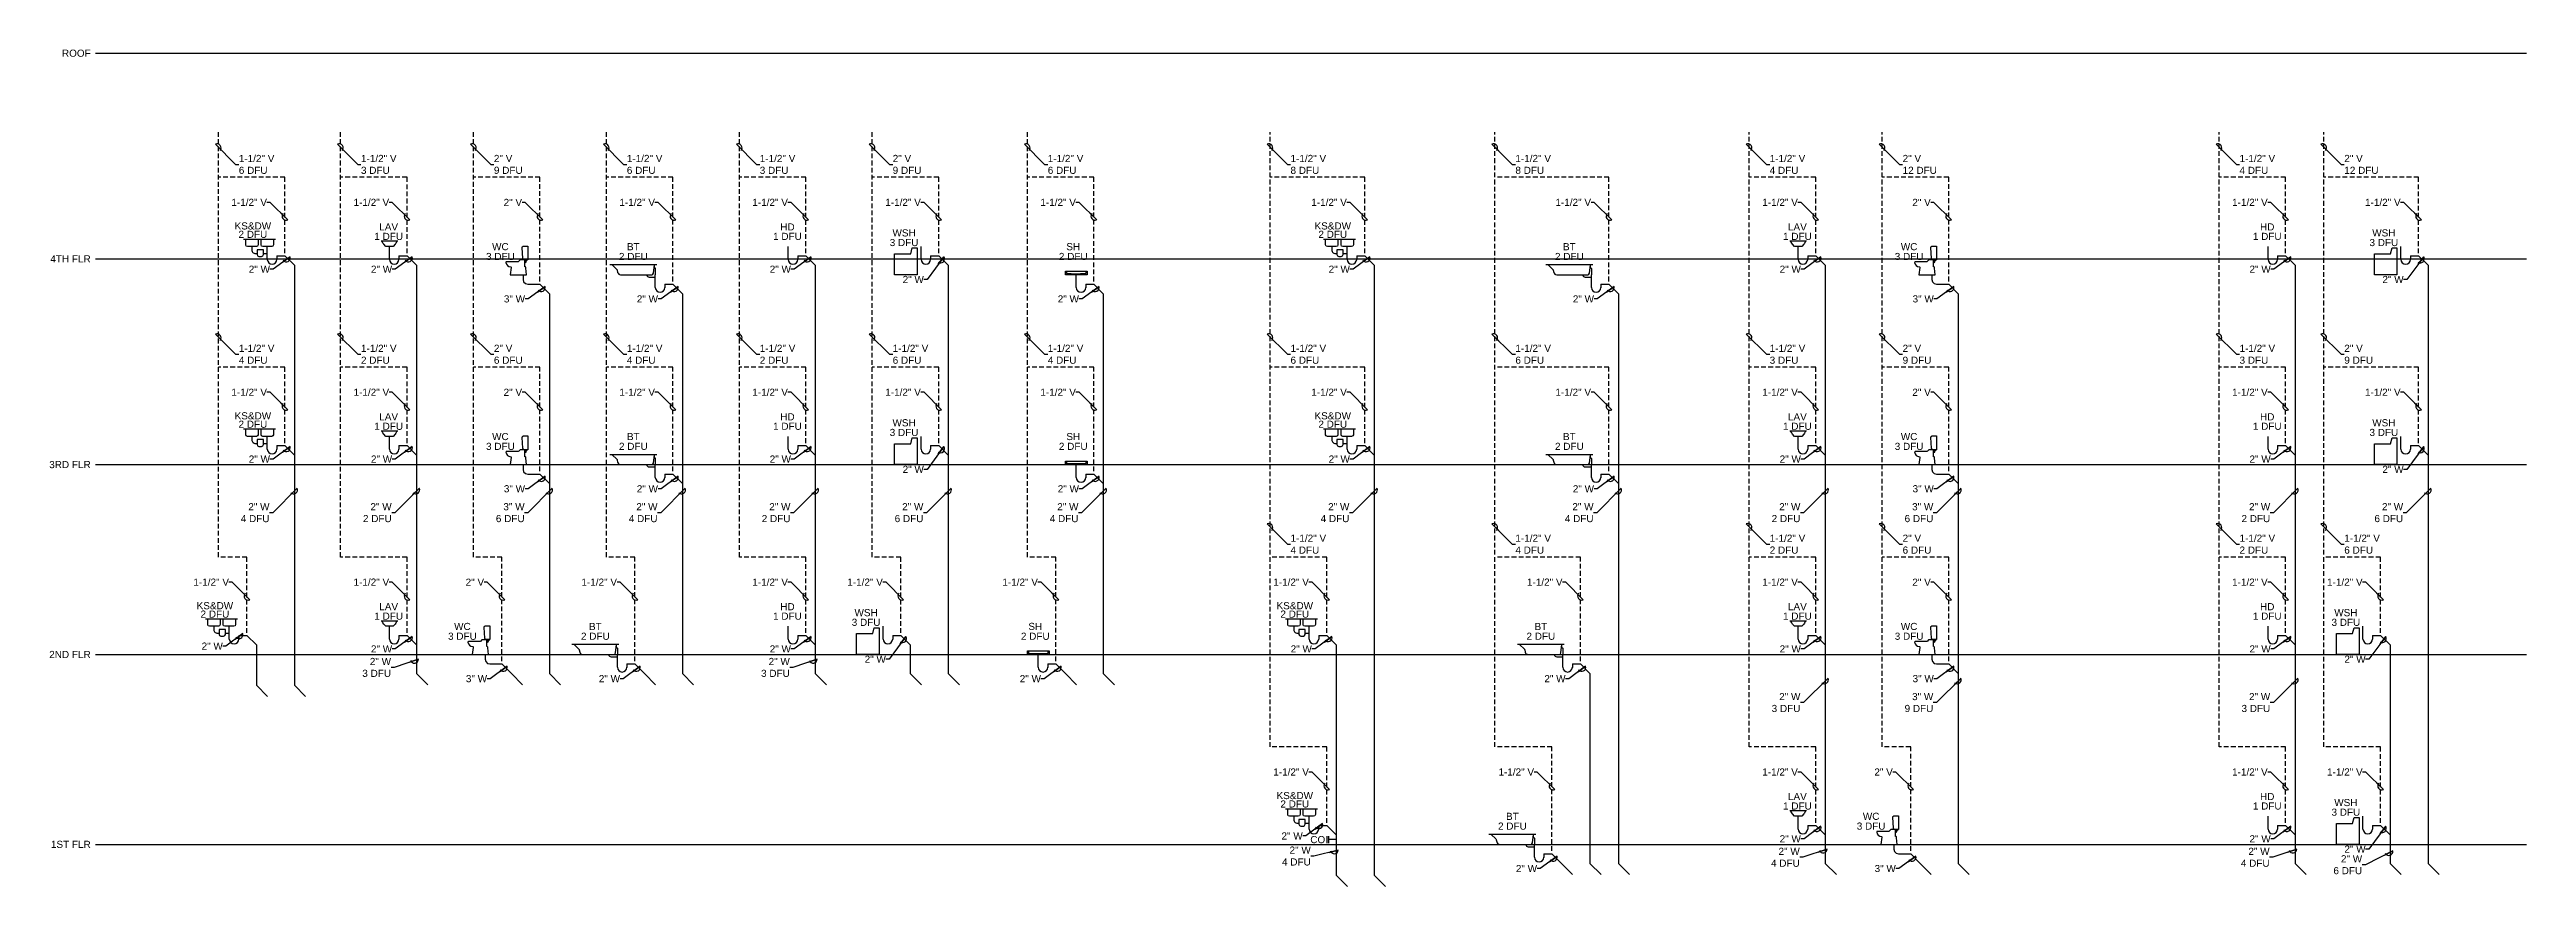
# Model space of a CAD drawing. Extents: x -1750 to 6031, y -1833 to 2182.
# Drawn here: x -1750 to -185, y 1653 to 2182 of the extents above; entities that cross this region are included whole.
import ezdxf
from ezdxf.enums import TextEntityAlignment as Align

# ---------------------------------------------------------------- set-up
doc = ezdxf.new("R2010")
doc.units = 0
doc.header["$LTSCALE"] = 24
doc.header["$MEASUREMENT"] = 0
doc.linetypes.add('Vent', pattern=[0.1875, 0.125, -0.0625])
doc.layers.get('0').update_dxf_attribs({"color": 8})
for name, color, linetype in [('PLUM-DIAGRAM_FLOOR', 1, 'Continuous'), ('PLUM-DIM-WV', 1, 'Continuous'), ('PLUM-DIM-WV-TEXT', 2, 'Continuous'), ('PLUM-EQUIP', 5, 'Continuous'), ('PLUM-VENT', 5, 'Vent'), ('PLUM-WASTE_ABOVE', 4, 'Plum-Waste_Above')]:
    doc.layers.add(name, color=color, linetype=linetype)
doc.styles.add('A2', font='arial.ttf', dxfattribs={"height": 4.5})
doc.styles.get("Standard").update_dxf_attribs({"font": 'arial.ttf'})
doc.linetypes.add('Plum-Waste_Above', pattern='A,1,[1,GEC_FlowArrow.shx,S=0.09375,R=0,X=0,Y=0],1', length=2)
doc.dimstyles.new('Standard2', dxfattribs={"dimscale": 24, "dimtxt": 0.18, "dimasz": 0.25, "dimexe": 0.18, "dimexo": 0.0625, "dimgap": 0.09, "dimtad": 0, "dimtih": 1, "dimtoh": 1, "dimdec": 4, "dimzin": 0, "dimdsep": 46, "dimlunit": 4, "dimtxsty": 'Standard', "dimcen": 0.089844, "dimadec": 0, "dimazin": 0, "dimtfac": 1, "dimtdec": 4, "dimtofl": 0, "dimtmove": 0, "dimatfit": 3, "dimldrblk": 'loop', "dimfxl": 1, "dimfrac": 2, "dimtolj": 1, "dimtzin": 0, "dimarcsym": 0})

msp = doc.modelspace()

# ---------------------------------------------------------------- texts
at = {"layer": 'PLUM-DIAGRAM_FLOOR', "color": 2, "style": 'A2'}
for s, p in [('ROOF', (-1724.1, 2179.9)), ('4TH FLR', (-1724.1, 2049.9)), ('3RD FLR', (-1724.1, 1919.9)), ('2ND FLR', (-1724.1, 1799.9)), ('1ST FLR', (-1724.1, 1679.9))]:
    msp.add_text(s, height=4.5, dxfattribs=at).set_placement(p, align=Align.MIDDLE_RIGHT)

# ---------------------------------------------------------------- blocks, each defined once
blk = doc.blocks.new('loop')
at = {"color": 0}
blk.add_lwpolyline([(-1, 0), (0, 0, -1)], format="xyb", dxfattribs=at)
blk.add_arc((-0.4, 0.15), 0.422, 182.4039, 339.5888, dxfattribs=at)
blk = doc.blocks.new('*U110')
at = {"layer": 'PLUM-EQUIP'}
for points in [[(-13.6, 258.1), (-13.6, 249.4), (-15.9, 249.4), (-16.6, 249.6), (-16.9, 250.3), (-17.2, 257.1), (-17.2, 257.2), (-17.2, 257.4), (-17.1, 257.5), (-17.1, 257.7), (-17, 257.8), (-16.9, 257.9), (-16.7, 258), (-16.6, 258), (-16.5, 258.1), (-16.4, 258.1), (-16.2, 258.1), (-13.6, 258.1)], [(-14.4, 249.4), (-14.4, 248.7), (-15.2, 248.7), (-15.2, 249.4)], [(-13.6, 138.1), (-13.6, 129.4), (-15.9, 129.4), (-16.6, 129.6), (-16.9, 130.3), (-17.2, 137.1), (-17.2, 137.2), (-17.2, 137.4), (-17.1, 137.5), (-17.1, 137.7), (-17, 137.8), (-16.9, 137.9), (-16.7, 138), (-16.6, 138), (-16.5, 138.1), (-16.4, 138.1), (-16.2, 138.1), (-13.6, 138.1)], [(-14.4, 129.4), (-14.4, 128.7), (-15.2, 128.7), (-15.2, 129.4)], [(-37.6, 18.1), (-37.6, 9.4), (-39.9, 9.4), (-40.6, 9.6), (-40.9, 10.3), (-41.2, 17.1), (-41.2, 17.2), (-41.2, 17.4), (-41.1, 17.5), (-41.1, 17.7), (-41, 17.8), (-40.9, 17.9), (-40.7, 18), (-40.6, 18), (-40.5, 18.1), (-40.4, 18.1), (-40.2, 18.1), (-37.6, 18.1)], [(-38.4, 9.4), (-38.4, 8.7), (-39.2, 8.7), (-39.2, 9.4)]]:
    blk.add_lwpolyline(points, dxfattribs=at)
for points in [[(-24.5, 245, -0.449507), (-24.2, 244.5), (-24.9, 240), (-14.6, 240), (-15, 244.1, 0.526661), (-15.4, 245), (-15.6, 245), (-15.6, 249.3), (-18.5, 249.3, 0.267949), (-19, 249), (-19.3, 248.5), (-19.8, 248.2), (-27.1, 248.2, 0.453924), (-27.5, 247.8), (-27.5, 247.8, 0.372848)], [(-24.5, 125, -0.449507), (-24.2, 124.5), (-24.9, 120), (-14.6, 120), (-15, 124.1, 0.526661), (-15.4, 125), (-15.6, 125), (-15.6, 129.3), (-18.5, 129.3, 0.267949), (-19, 129), (-19.3, 128.5), (-19.8, 128.2), (-27.1, 128.2, 0.453924), (-27.5, 127.8), (-27.5, 127.8, 0.372848)], [(-48.5, 5, -0.449507), (-48.2, 4.5), (-48.9, 0), (-38.6, 0), (-39, 4.1, 0.526661), (-39.4, 5), (-39.6, 5), (-39.6, 9.3), (-42.5, 9.3, 0.267949), (-43, 9), (-43.3, 8.5), (-43.8, 8.2), (-51.1, 8.2, 0.453924), (-51.5, 7.8), (-51.5, 7.8, 0.372848)]]:
    blk.add_lwpolyline(points, format="xyb", close=True, dxfattribs=at)
for points in [[(-13.6, 249.4), (-15.9, 249.4, -0.401675), (-16.9, 250.3)], [(-13.6, 129.4), (-15.9, 129.4, -0.401675), (-16.9, 130.3)], [(-37.6, 9.4), (-39.9, 9.4, -0.401675), (-40.9, 10.3)]]:
    blk.add_lwpolyline(points, format="xyb", dxfattribs=at)
for centre, radius in [((-15.6, 248.7), 0.509), ((-15.6, 248.7), 1.12), ((-15.6, 128.7), 0.509), ((-15.6, 128.7), 1.12), ((-39.6, 8.7), 0.509), ((-39.6, 8.7), 1.12)]:
    blk.add_arc(centre, radius, 270, 0, dxfattribs=at)
for p in [(-15.1, 248.7), (-15.1, 128.7), (-39.1, 8.7)]:
    blk.add_point(p, dxfattribs=at)
at = {"layer": 'PLUM-VENT'}
for p, q in [((-6, 235.8), (-6, 301.6)), ((-6, 115.8), (-6, 181.6)), ((-30, -4.2), (-30, 61.6))]:
    blk.add_line(p, q, dxfattribs=at)
for points in [[(-48, 61.6), (-48, 330)], [(-6, 301.6), (-48, 301.6)], [(-6, 181.6), (-48, 181.6)], [(-30, 61.6), (-48, 61.6)]]:
    blk.add_lwpolyline(points, dxfattribs=at)
at = {"layer": 'PLUM-WASTE_ABOVE'}
for p, q in [((-11.1, 234), (-6, 234)), ((0, 228), (-6, 234)), ((-11.1, 114), (-6, 114)), ((0, 108), (-6, 114)), ((-35.1, -6), (-30, -6)), ((-24, -12), (-30, -6))]:
    blk.add_line(p, q, dxfattribs=at)
for points in [[(-16.7, 239.8), (-16.7, 237), (-16.3, 235.5), (-15.2, 234.4), (-13.7, 234), (-11.1, 234)], [(0, 228), (0, -12.1), (7, -19.1)], [(-16.7, 119.8), (-16.7, 117), (-16.3, 115.5), (-15.2, 114.4), (-13.7, 114), (-11.1, 114)], [(-40.7, -0.2), (-40.7, -3), (-40.3, -4.5), (-39.2, -5.6), (-37.7, -6), (-35.1, -6)], [(-24, -12), (-24, -12.1), (-17, -19.1)], [(0, -12.1), (0, -12.1)]]:
    blk.add_lwpolyline(points, dxfattribs=at)
at = {"layer": 'PLUM-DIM-WV-TEXT', "char_height": 4.5, "width": 88.858, "style": 'A2'}
for s, insert, attachment_point in [('2" V\\P9 DFU', (-35.1, 309.7), 4), ('2" V', (-17.3, 285.7), 6), ('3" W', (-15.4, 224.7), 6), ('2" V\\P6 DFU', (-35.1, 189.7), 4), ('2" V', (-17.3, 165.7), 6), ('3" W\\P6 DFU', (-15.7, 89.6), 6), ('3" W', (-15.4, 104.7), 6), ('2" V', (-41.3, 45.7), 6), ('3" W', (-39.4, -15.3), 6)]:
    blk.add_mtext(s, dxfattribs=dict(at, insert=insert, attachment_point=attachment_point))
at = {"layer": 'PLUM-DIM-WV-TEXT', "char_height": 4.5, "attachment_point": 5, "rotation": 0, "style": 'A2'}
for s, insert, width in [('3 DFU', (-31, 251.5), 24.181), ('WC', (-31, 257.7), 10.279), ('3 DFU', (-31, 131.5), 24.181), ('WC', (-31, 137.7), 10.279), ('WC', (-55, 17.7), 10.279), ('3 DFU', (-55, 11.5), 24.181)]:
    blk.add_mtext(s, dxfattribs=dict(at, insert=insert, width=width))
at = {"layer": 'PLUM-DIM-WV'}
for points in [[(-49.9, 322.5), (-37.1, 309.7), (-35.1, 309.7)], [(-4.2, 274.6), (-15.3, 285.7), (-17.3, 285.7)], [(-2.7, 232.6), (-13.4, 224.7), (-15.4, 224.7)], [(-49.9, 202.5), (-37.1, 189.7), (-35.1, 189.7)], [(-4.2, 154.6), (-15.3, 165.7), (-17.3, 165.7)], [(-2.7, 112.6), (-13.4, 104.7), (-15.4, 104.7)], [(1.8, 105.1), (-13.7, 89.6), (-15.7, 89.6)], [(-28.2, 34.6), (-39.3, 45.7), (-41.3, 45.7)], [(-26.7, -7.4), (-37.4, -15.3), (-39.4, -15.3)]]:
    blk.add_leader(points, dimstyle='Standard2', override={"dimscale": 24}, dxfattribs=at)
blk = doc.blocks.new('*U109')
at = {"layer": 'PLUM-EQUIP'}
for p, q in [((-16.2, 246.2), (-45.8, 246.2)), ((-16.2, 126.2), (-45.8, 126.2)), ((-40.2, 6.2), (-69.8, 6.2))]:
    blk.add_line(p, q, dxfattribs=at)
for points in [[(-44.4, 246.2), (-41.4, 243.4, -0.119381), (-41.2, 242.9), (-40.9, 241.5, 0.366418), (-39, 240), (-19.4, 240, 0.3866), (-18.3, 241), (-17.7, 246.2)], [(-44.4, 126.2), (-41.4, 123.4, -0.119381), (-41.2, 122.9), (-40.9, 121.5, 0.366418), (-39, 120), (-19.4, 120, 0.3866), (-18.3, 121), (-17.7, 126.2)], [(-68.4, 6.2), (-65.4, 3.4, -0.119381), (-65.2, 2.9), (-64.9, 1.5, 0.366418), (-63, 0), (-43.4, 0, 0.3866), (-42.3, 1), (-41.7, 6.2)]]:
    blk.add_lwpolyline(points, format="xyb", dxfattribs=at)
at = {"layer": 'PLUM-VENT'}
for p, q in [((-6, 235.8), (-6, 301.6)), ((-6, 115.8), (-6, 181.6)), ((-30, -4.2), (-30, 61.6))]:
    blk.add_line(p, q, dxfattribs=at)
for points in [[(-48, 61.6), (-48, 330)], [(-6, 301.6), (-48, 301.6)], [(-6, 181.6), (-48, 181.6)], [(-30, 61.6), (-48, 61.6)]]:
    blk.add_lwpolyline(points, dxfattribs=at)
at = {"layer": 'PLUM-WASTE_ABOVE'}
for p, q in [((-21, 238.5), (-17.1, 238.5)), ((-17.9, 245.3), (-17.9, 244.1)), ((-17.9, 244.7), (-17.1, 243.9)), ((-17.1, 243.9), (-17.1, 240)), ((-17.1, 231.9), (-17.1, 240)), ((-11.1, 234), (-6, 234)), ((-11.1, 234), (-11.1, 231.7)), ((0, 228), (-6, 234)), ((-17.9, 125.3), (-17.9, 124.1)), ((-21, 118.5), (-17.1, 118.5)), ((-17.9, 124.7), (-17.1, 123.9)), ((-17.1, 123.9), (-17.1, 120)), ((-17.1, 111.9), (-17.1, 120)), ((-11.1, 114), (-6, 114)), ((-11.1, 114), (-11.1, 111.7)), ((0, 108), (-6, 114)), ((-41.9, 5.3), (-41.9, 4.1)), ((-41.9, 4.7), (-41.1, 3.9)), ((-41.1, 3.9), (-41.1, 0)), ((-41.1, -8.1), (-41.1, 0)), ((-45, -1.5), (-41.1, -1.5)), ((-35.1, -6), (-30, -6)), ((-35.1, -6), (-35.1, -8.3)), ((-24, -12), (-30, -6))]:
    blk.add_line(p, q, dxfattribs=at)
for points in [[(0, 228), (0, -12.1), (7, -19.1)], [(-24, -12), (-24, -12.1), (-17, -19.1)], [(0, -12.1), (0, -12.1)]]:
    blk.add_lwpolyline(points, dxfattribs=at)
for centre, radius, end in [((-21, 240), 1.5, 270), ((-14.1, 231.9), 3, 0.0192), ((-21, 120), 1.5, 270), ((-14.1, 111.9), 3, 0.0192), ((-45, 0), 1.5, 270), ((-38.1, -8.1), 3, 0.0192)]:
    blk.add_arc(centre, radius, 180.0192, end, dxfattribs=at)
at = {"layer": 'PLUM-DIM-WV-TEXT', "char_height": 4.5, "width": 88.858, "style": 'A2'}
for s, insert, attachment_point in [('1-1/2" V\\P6 DFU', (-35.1, 309.7), 4), ('1-1/2" V', (-17.3, 285.7), 6), ('2" W', (-15.4, 224.7), 6), ('1-1/2" V\\P4 DFU', (-35.1, 189.7), 4), ('1-1/2" V', (-17.3, 165.7), 6), ('2" W\\P4 DFU', (-15.7, 89.6), 6), ('2" W', (-15.4, 104.7), 6), ('1-1/2" V', (-41.3, 45.7), 6), ('2" W', (-39.4, -15.3), 6)]:
    blk.add_mtext(s, dxfattribs=dict(at, insert=insert, attachment_point=attachment_point))
at = {"layer": 'PLUM-DIM-WV-TEXT', "char_height": 4.5, "attachment_point": 5, "rotation": 0, "style": 'A2'}
for s, insert, width in [('2 DFU', (-31, 251.5), 24.181), ('BT', (-31, 257.7), 10.279), ('2 DFU', (-31, 131.5), 24.181), ('BT', (-31, 137.7), 10.279), ('BT', (-55, 17.7), 10.279), ('2 DFU', (-55, 11.5), 24.181)]:
    blk.add_mtext(s, dxfattribs=dict(at, insert=insert, width=width))
at = {"layer": 'PLUM-DIM-WV'}
for points in [[(-49.9, 322.5), (-37.1, 309.7), (-35.1, 309.7)], [(-4.2, 274.6), (-15.3, 285.7), (-17.3, 285.7)], [(-2.7, 232.6), (-13.4, 224.7), (-15.4, 224.7)], [(-49.9, 202.5), (-37.1, 189.7), (-35.1, 189.7)], [(-4.2, 154.6), (-15.3, 165.7), (-17.3, 165.7)], [(-2.7, 112.6), (-13.4, 104.7), (-15.4, 104.7)], [(1.8, 105.1), (-13.7, 89.6), (-15.7, 89.6)], [(-28.2, 34.6), (-39.3, 45.7), (-41.3, 45.7)], [(-26.7, -7.4), (-37.4, -15.3), (-39.4, -15.3)], [(-26.7, -7.4), (-37.4, -15.3), (-39.4, -15.3)]]:
    blk.add_leader(points, dimstyle='Standard2', override={"dimscale": 24}, dxfattribs=at)
blk = doc.blocks.new('*U112')
at = {"layer": 'PLUM-EQUIP'}
for p, q in [((-11.8, 261.1), (-22.4, 261.1)), ((-11.8, 141.1), (-22.4, 141.1)), ((-11.8, 21.1), (-22.4, 21.1))]:
    blk.add_line(p, q, dxfattribs=at)
for points in [[(-12.6, 261.1), (-12.5, 261), (-12.6, 260.8), (-13.1, 259.8), (-13.5, 259.2), (-14.8, 257.8), (-19.4, 257.8), (-20.6, 259.2), (-21.2, 260), (-21.7, 261), (-21.6, 261.1)], [(-12.6, 141.1), (-12.5, 141), (-12.6, 140.8), (-13.1, 139.8), (-13.5, 139.2), (-14.8, 137.8), (-19.4, 137.8), (-20.6, 139.2), (-21.2, 140), (-21.7, 141), (-21.6, 141.1)], [(-12.6, 21.1), (-12.5, 21), (-12.6, 20.8), (-13.1, 19.8), (-13.5, 19.2), (-14.8, 17.8), (-19.4, 17.8), (-20.6, 19.2), (-21.2, 20), (-21.7, 21), (-21.6, 21.1)]]:
    blk.add_lwpolyline(points, dxfattribs=at)
at = {"layer": 'PLUM-VENT'}
for p, q in [((-6, 253.6), (-6, 301.6)), ((-6, 133.6), (-6, 181.6)), ((-6, 13.6), (-6, 61.6))]:
    blk.add_line(p, q, dxfattribs=at)
for points in [[(-48, 61.6), (-48, 330)], [(-6, 301.6), (-48, 301.6)], [(-6, 181.6), (-48, 181.6)], [(-6, 61.6), (-48, 61.6)]]:
    blk.add_lwpolyline(points, dxfattribs=at)
at = {"layer": 'PLUM-WASTE_ABOVE'}
for p, q in [((-17.1, 249.7), (-17.1, 257.8)), ((-11.1, 252), (-6, 252)), ((-11.1, 252), (-11.1, 249.7)), ((0, 246), (-6, 252)), ((0, 246), (0, 240)), ((-17.1, 129.7), (-17.1, 137.8)), ((-11.1, 132), (-6, 132)), ((-11.1, 132), (-11.1, 129.7)), ((0, 126), (-6, 132)), ((0, 126), (0, 120)), ((-17.1, 9.7), (-17.1, 17.8)), ((-11.1, 12), (-6, 12)), ((-11.1, 12), (-11.1, 9.7)), ((0, 6), (-6, 12))]:
    blk.add_line(p, q, dxfattribs=at)
blk.add_lwpolyline([(0, 240), (0, -12), (7.1, -19.1)], dxfattribs=at)
for centre in [(-14.1, 249.7), (-14.1, 129.7), (-14.1, 9.7)]:
    blk.add_arc(centre, 3, 180.0192, 0.0192, dxfattribs=at)
at = {"layer": 'PLUM-DIM-WV-TEXT', "char_height": 4.5, "width": 88.858, "style": 'A2'}
for s, insert, attachment_point in [('1-1/2" V\\P3 DFU', (-35.1, 309.7), 4), ('1-1/2" V', (-17.3, 285.7), 6), ('2" W', (-15.4, 243.5), 6), ('1-1/2" V\\P2 DFU', (-35.1, 189.7), 4), ('1-1/2" V', (-17.3, 165.7), 6), ('2" W', (-15.4, 123.5), 6), ('2" W\\P2 DFU', (-15.7, 89.6), 6), ('1-1/2" V', (-17.3, 45.7), 6), ('2" W', (-15.4, 3.5), 6), ('2" W\\P3 DFU', (-16.1, -8.2), 6)]:
    blk.add_mtext(s, dxfattribs=dict(at, insert=insert, attachment_point=attachment_point))
at = {"layer": 'PLUM-DIM-WV-TEXT', "char_height": 4.5, "attachment_point": 5, "rotation": 360, "style": 'A2'}
for s, insert, width in [('1 DFU', (-17.6, 264.2), 24.181), ('LAV', (-17.6, 270.2), 10.279), ('1 DFU', (-17.6, 144.2), 24.181), ('LAV', (-17.6, 150.2), 10.279), ('LAV', (-17.6, 30.2), 10.279), ('1 DFU', (-17.6, 24.2), 24.181)]:
    blk.add_mtext(s, dxfattribs=dict(at, insert=insert, width=width))
at = {"layer": 'PLUM-DIM-WV'}
for points in [[(-49.9, 322.5), (-37.1, 309.7), (-35.1, 309.7)], [(-4.2, 274.6), (-15.3, 285.7), (-17.3, 285.7)], [(-2.7, 251.4), (-13.4, 243.5), (-15.4, 243.5)], [(-49.9, 202.5), (-37.1, 189.7), (-35.1, 189.7)], [(-4.2, 154.6), (-15.3, 165.7), (-17.3, 165.7)], [(-2.7, 131.4), (-13.4, 123.5), (-15.4, 123.5)], [(1.8, 105.1), (-13.7, 89.6), (-15.7, 89.6)], [(-4.2, 34.6), (-15.3, 45.7), (-17.3, 45.7)], [(-2.7, 11.4), (-13.4, 3.5), (-15.4, 3.5)], [(1.2, -3), (-14.1, -8.2), (-16.1, -8.2)]]:
    blk.add_leader(points, dimstyle='Standard2', override={"dimscale": 24}, dxfattribs=at)
blk = doc.blocks.new('*U113')
at = {"layer": 'PLUM-VENT'}
for p, q in [((-6, 253.6), (-6, 301.6)), ((-6, 133.6), (-6, 181.6)), ((-6, 13.6), (-6, 61.6))]:
    blk.add_line(p, q, dxfattribs=at)
for points in [[(-48, 61.6), (-48, 330)], [(-6, 301.6), (-48, 301.6)], [(-6, 181.6), (-48, 181.6)], [(-6, 61.6), (-48, 61.6)]]:
    blk.add_lwpolyline(points, dxfattribs=at)
at = {"layer": 'PLUM-WASTE_ABOVE'}
for p, q in [((-17.1, 249.7), (-17.1, 257.8)), ((-11.1, 252), (-6, 252)), ((-11.1, 252), (-11.1, 249.7)), ((0, 246), (-6, 252)), ((0, 246), (0, 240)), ((-17.1, 129.7), (-17.1, 137.8)), ((-11.1, 132), (-6, 132)), ((-11.1, 132), (-11.1, 129.7)), ((0, 126), (-6, 132)), ((0, 126), (0, 120)), ((-17.1, 9.7), (-17.1, 17.8)), ((-11.1, 12), (-6, 12)), ((-11.1, 12), (-11.1, 9.7)), ((0, 6), (-6, 12))]:
    blk.add_line(p, q, dxfattribs=at)
blk.add_lwpolyline([(0, 240), (0, -12), (7.1, -19.1)], dxfattribs=at)
for centre in [(-14.1, 249.7), (-14.1, 129.7), (-14.1, 9.7)]:
    blk.add_arc(centre, 3, 180.0192, 0.0192, dxfattribs=at)
at = {"layer": 'PLUM-DIM-WV-TEXT', "char_height": 4.5, "width": 88.858, "style": 'A2'}
for s, insert, attachment_point in [('1-1/2" V\\P3 DFU', (-35.1, 309.7), 4), ('1-1/2" V', (-17.3, 285.7), 6), ('2" W', (-15.4, 243.5), 6), ('1-1/2" V\\P2 DFU', (-35.1, 189.7), 4), ('1-1/2" V', (-17.3, 165.7), 6), ('2" W', (-15.4, 123.5), 6), ('2" W\\P2 DFU', (-15.7, 89.6), 6), ('1-1/2" V', (-17.3, 45.7), 6), ('2" W', (-15.4, 3.5), 6), ('2" W\\P3 DFU', (-16.1, -8.2), 6)]:
    blk.add_mtext(s, dxfattribs=dict(at, insert=insert, attachment_point=attachment_point))
at = {"layer": 'PLUM-DIM-WV-TEXT', "char_height": 4.5, "attachment_point": 5, "rotation": 360, "style": 'A2'}
for s, insert, width in [('1 DFU', (-17.6, 264.2), 24.181), ('HD', (-17.6, 270.2), 10.279), ('1 DFU', (-17.6, 144.2), 24.181), ('HD', (-17.6, 150.2), 10.279), ('HD', (-17.6, 30.2), 10.279), ('1 DFU', (-17.6, 24.2), 24.181)]:
    blk.add_mtext(s, dxfattribs=dict(at, insert=insert, width=width))
at = {"layer": 'PLUM-DIM-WV'}
for points in [[(-49.9, 322.5), (-37.1, 309.7), (-35.1, 309.7)], [(-4.2, 274.6), (-15.3, 285.7), (-17.3, 285.7)], [(-2.7, 251.4), (-13.4, 243.5), (-15.4, 243.5)], [(-49.9, 202.5), (-37.1, 189.7), (-35.1, 189.7)], [(-4.2, 154.6), (-15.3, 165.7), (-17.3, 165.7)], [(-2.7, 131.4), (-13.4, 123.5), (-15.4, 123.5)], [(1.8, 105.1), (-13.7, 89.6), (-15.7, 89.6)], [(-4.2, 34.6), (-15.3, 45.7), (-17.3, 45.7)], [(-2.7, 11.4), (-13.4, 3.5), (-15.4, 3.5)], [(1.2, -3), (-14.1, -8.2), (-16.1, -8.2)]]:
    blk.add_leader(points, dimstyle='Standard2', override={"dimscale": 24}, dxfattribs=at)
blk = doc.blocks.new('*U111')
at = {"layer": 'PLUM-EQUIP'}
for points in [[(-22.7, 256.9), (-19.6, 256.9), (-19.6, 240), (-33.9, 240), (-33.9, 253.2), (-23.7, 253.2), (-22.7, 256.9)], [(-22.7, 136.9), (-19.6, 136.9), (-19.6, 120), (-33.9, 120), (-33.9, 133.2), (-23.7, 133.2), (-22.7, 136.9)], [(-46.7, 16.9), (-43.6, 16.9), (-43.6, 0), (-57.9, 0), (-57.9, 13.2), (-47.7, 13.2), (-46.7, 16.9)]]:
    blk.add_lwpolyline(points, dxfattribs=at)
at = {"layer": 'PLUM-VENT'}
for p, q in [((-6, 253.6), (-6, 301.6)), ((-6, 133.6), (-6, 181.6)), ((-30, 13.6), (-30, 61.6))]:
    blk.add_line(p, q, dxfattribs=at)
for points in [[(-48, 61.6), (-48, 330)], [(-6, 301.6), (-48, 301.6)], [(-6, 181.6), (-48, 181.6)], [(-30, 61.6), (-48, 61.6)]]:
    blk.add_lwpolyline(points, dxfattribs=at)
at = {"layer": 'PLUM-WASTE_ABOVE'}
for p, q in [((-17.1, 249.7), (-17.1, 257.8)), ((-11.1, 252), (-6, 252)), ((-11.1, 252), (-11.1, 249.7)), ((0, 246), (-6, 252)), ((0, 246), (0, 240)), ((-17.1, 129.7), (-17.1, 137.8)), ((-11.1, 132), (-6, 132)), ((-11.1, 132), (-11.1, 129.7)), ((0, 126), (-6, 132)), ((0, 126), (0, 120)), ((-41.1, 9.7), (-41.1, 17.8)), ((-35.1, 12), (-30, 12)), ((-35.1, 12), (-35.1, 9.7)), ((-24, 6), (-30, 12)), ((-24, 6), (-24, 0))]:
    blk.add_line(p, q, dxfattribs=at)
for points in [[(0, 240), (0, -12), (7.1, -19.1)], [(-24, 0), (-24, -12), (-16.9, -19.1)]]:
    blk.add_lwpolyline(points, dxfattribs=at)
for centre in [(-14.1, 249.7), (-14.1, 129.7), (-38.1, 9.7)]:
    blk.add_arc(centre, 3, 180.0192, 0.0192, dxfattribs=at)
at = {"layer": 'PLUM-DIM-WV-TEXT', "char_height": 4.5, "width": 88.858, "style": 'A2'}
for s, insert, attachment_point in [('2" V\\P9 DFU', (-35.1, 309.7), 4), ('1-1/2" V', (-17.3, 285.7), 6), ('2" W', (-15.4, 237), 6), ('1-1/2" V\\P6 DFU', (-35.1, 189.7), 4), ('1-1/2" V', (-17.3, 165.7), 6), ('2" W', (-15.4, 117), 6), ('2" W\\P6 DFU', (-15.7, 89.6), 6), ('1-1/2" V', (-41.3, 45.7), 6), ('2" W', (-39.4, -3), 6)]:
    blk.add_mtext(s, dxfattribs=dict(at, insert=insert, attachment_point=attachment_point))
at = {"layer": 'PLUM-DIM-WV-TEXT', "char_height": 4.5, "attachment_point": 5, "rotation": 0, "style": 'A2'}
for s, insert, width in [('WSH', (-27.9, 266.4), 10.279), ('3 DFU', (-27.9, 260.3), 24.181), ('3 DFU', (-27.9, 140.3), 24.181), ('WSH', (-27.9, 146.4), 10.279), ('3 DFU', (-51.9, 20.3), 24.181), ('WSH', (-51.9, 26.4), 10.279)]:
    blk.add_mtext(s, dxfattribs=dict(at, insert=insert, width=width))
at = {"layer": 'PLUM-DIM-WV'}
for points in [[(-49.9, 322.5), (-37.1, 309.7), (-35.1, 309.7)], [(-4.2, 274.6), (-15.3, 285.7), (-17.3, 285.7)], [(-2.7, 251.4), (-13.4, 237), (-15.4, 237)], [(-49.9, 202.5), (-37.1, 189.7), (-35.1, 189.7)], [(-4.2, 154.6), (-15.3, 165.7), (-17.3, 165.7)], [(-2.7, 131.4), (-13.4, 117), (-15.4, 117)], [(1.8, 105.1), (-13.7, 89.6), (-15.7, 89.6)], [(-28.2, 34.6), (-39.3, 45.7), (-41.3, 45.7)], [(-26.7, 11.4), (-37.4, -3), (-39.4, -3)]]:
    blk.add_leader(points, dimstyle='Standard2', override={"dimscale": 24}, dxfattribs=at)
blk = doc.blocks.new('*U116')
at = {"layer": 'PLUM-EQUIP'}
for p, q in [((-11.9, 262.3), (-32.1, 262.3)), ((-11.9, 142.3), (-32.1, 142.3)), ((-35.9, 22.3), (-56.1, 22.3))]:
    blk.add_line(p, q, dxfattribs=at)
for points in [[(-22.9, 262.3), (-22.9, 258.9), (-23.2, 258.1), (-24, 257.8), (-29.6, 257.8), (-30.4, 258.1), (-30.7, 258.9), (-30.7, 262.3)], [(-26.8, 257.8), (-26.8, 255.6), (-26.8, 255.2), (-26.6, 254.7), (-26.4, 254.3), (-26, 253.9), (-25.5, 253.6), (-24.9, 253.4), (-24.8, 253.4), (-23.6, 253.4)], [(-19.6, 255.8), (-23.6, 255.8), (-23.6, 252.7), (-23.2, 251.9), (-22.4, 251.5), (-20.8, 251.5), (-20, 251.9), (-19.6, 252.7), (-19.6, 255.8)], [(-13.2, 262.3), (-13.2, 258.9), (-13.5, 258.1), (-14.3, 257.8), (-19.9, 257.8), (-20.7, 258.1), (-21, 258.9), (-21, 262.3)], [(-22.9, 142.3), (-22.9, 138.9), (-23.2, 138.1), (-24, 137.8), (-29.6, 137.8), (-30.4, 138.1), (-30.7, 138.9), (-30.7, 142.3)], [(-13.2, 142.3), (-13.2, 138.9), (-13.5, 138.1), (-14.3, 137.8), (-19.9, 137.8), (-20.7, 138.1), (-21, 138.9), (-21, 142.3)], [(-26.8, 137.8), (-26.8, 135.6), (-26.8, 135.2), (-26.6, 134.7), (-26.4, 134.3), (-26, 133.9), (-25.5, 133.6), (-24.9, 133.4), (-24.8, 133.4), (-23.6, 133.4)], [(-19.6, 135.8), (-23.6, 135.8), (-23.6, 132.7), (-23.2, 131.9), (-22.4, 131.5), (-20.8, 131.5), (-20, 131.9), (-19.6, 132.7), (-19.6, 135.8)], [(-46.9, 22.3), (-46.9, 18.9), (-47.2, 18.1), (-48, 17.8), (-53.6, 17.8), (-54.4, 18.1), (-54.7, 18.9), (-54.7, 22.3)], [(-50.8, 17.8), (-50.8, 15.6), (-50.8, 15.2), (-50.6, 14.7), (-50.4, 14.3), (-50, 13.9), (-49.5, 13.6), (-48.9, 13.4), (-48.8, 13.4), (-47.6, 13.4)], [(-43.6, 15.8), (-47.6, 15.8), (-47.6, 12.7), (-47.2, 11.9), (-46.4, 11.5), (-44.8, 11.5), (-44, 11.9), (-43.6, 12.7), (-43.6, 15.8)], [(-37.2, 22.3), (-37.2, 18.9), (-37.5, 18.1), (-38.3, 17.8), (-43.9, 17.8), (-44.7, 18.1), (-45, 18.9), (-45, 22.3)]]:
    blk.add_lwpolyline(points, dxfattribs=at)
at = {"layer": 'PLUM-VENT'}
for p, q in [((-6, 253.6), (-6, 301.6)), ((-6, 133.6), (-6, 181.6)), ((-30, 13.6), (-30, 61.6))]:
    blk.add_line(p, q, dxfattribs=at)
for points in [[(-48, 61.6), (-48, 330)], [(-6, 301.6), (-48, 301.6)], [(-6, 181.6), (-48, 181.6)], [(-30, 61.6), (-48, 61.6)]]:
    blk.add_lwpolyline(points, dxfattribs=at)
at = {"layer": 'PLUM-WASTE_ABOVE'}
for p, q in [((-19.6, 253.4), (-17.1, 253.4)), ((-17.1, 249.7), (-17.1, 257.8)), ((-11.1, 252), (-6, 252)), ((-11.1, 252), (-11.1, 249.7)), ((0, 246), (-6, 252)), ((0, 246), (0, 240)), ((-19.6, 133.4), (-17.1, 133.4)), ((-17.1, 129.7), (-17.1, 137.8)), ((-11.1, 132), (-6, 132)), ((-11.1, 132), (-11.1, 129.7)), ((0, 126), (-6, 132)), ((0, 126), (0, 120)), ((-41.1, 9.7), (-41.1, 17.8)), ((-43.6, 13.4), (-41.1, 13.4)), ((-35.1, 12), (-30, 12)), ((-35.1, 12), (-35.1, 9.7)), ((-24, 6), (-30, 12)), ((-24, 6), (-24, 0))]:
    blk.add_line(p, q, dxfattribs=at)
for points in [[(0, 240), (0, -19.5), (7.1, -26.6)], [(-24, 0), (-24, -19.5), (-16.9, -26.6)]]:
    blk.add_lwpolyline(points, dxfattribs=at)
for centre in [(-14.1, 249.7), (-14.1, 129.7), (-38.1, 9.7)]:
    blk.add_arc(centre, 3, 180.0192, 0.0192, dxfattribs=at)
at = {"layer": 'PLUM-DIM-WV-TEXT', "char_height": 4.5, "width": 88.858, "style": 'A2'}
for s, insert, attachment_point in [('1-1/2" V\\P6 DFU', (-35.1, 309.7), 4), ('1-1/2" V', (-17.3, 285.7), 6), ('2" W', (-15.4, 243.5), 6), ('1-1/2" V\\P4 DFU', (-35.1, 189.7), 4), ('1-1/2" V', (-17.3, 165.7), 6), ('2" W', (-15.4, 123.5), 6), ('2" W\\P4 DFU', (-15.7, 89.6), 6), ('1-1/2" V', (-41.3, 45.7), 6), ('2" W', (-45.2, 5.3), 6)]:
    blk.add_mtext(s, dxfattribs=dict(at, insert=insert, attachment_point=attachment_point))
at = {"layer": 'PLUM-DIM-WV-TEXT', "char_height": 4.5, "attachment_point": 5, "rotation": 360, "style": 'A2'}
for s, insert, width in [('KS&DW', (-26.2, 270.8), 23.347), ('2 DFU', (-26.2, 265.5), 24.181), ('KS&DW', (-26.2, 150.8), 23.347), ('2 DFU', (-26.2, 145.5), 24.181), ('KS&DW', (-50.2, 30.8), 23.347), ('2 DFU', (-50.2, 25.5), 24.181)]:
    blk.add_mtext(s, dxfattribs=dict(at, insert=insert, width=width))
at = {"layer": 'PLUM-DIM-WV'}
for points in [[(-49.9, 322.5), (-37.1, 309.7), (-35.1, 309.7)], [(-4.2, 274.6), (-15.3, 285.7), (-17.3, 285.7)], [(-2.7, 251.4), (-13.4, 243.5), (-15.4, 243.5)], [(-49.9, 202.5), (-37.1, 189.7), (-35.1, 189.7)], [(-4.2, 154.6), (-15.3, 165.7), (-17.3, 165.7)], [(-2.7, 131.4), (-13.4, 123.5), (-15.4, 123.5)], [(1.8, 105.1), (-13.7, 89.6), (-15.7, 89.6)], [(-28.2, 34.6), (-39.3, 45.7), (-41.3, 45.7)], [(-32.6, 13.2), (-43.2, 5.3), (-45.2, 5.3)]]:
    blk.add_leader(points, dimstyle='Standard2', override={"dimscale": 24}, dxfattribs=at)
blk = doc.blocks.new('*U115')
at = {"layer": 'PLUM-EQUIP'}
for points in [[(-10.2, 242.2), (-10.2, 240), (-24, 240), (-24, 242.2), (-10.2, 242.2)], [(-11, 242.2), (-11, 241.1), (-11.1, 240.8), (-11.3, 240.7), (-17.6, 240.4), (-22.8, 240.7), (-22.9, 240.6), (-23.1, 240.7), (-23.1, 240.8), (-23.1, 242.2)], [(-10.2, 122.2), (-10.2, 120), (-24, 120), (-24, 122.2), (-10.2, 122.2)], [(-11, 122.2), (-11, 121.1), (-11.1, 120.8), (-11.3, 120.7), (-17.6, 120.4), (-22.8, 120.7), (-22.9, 120.6), (-23.1, 120.7), (-23.1, 120.8), (-23.1, 122.2)], [(-34.2, 2.2), (-34.2, 0), (-48, 0), (-48, 2.2), (-34.2, 2.2)], [(-35, 2.2), (-35, 1.1), (-35.1, 0.8), (-35.3, 0.7), (-41.6, 0.4), (-46.8, 0.7), (-46.9, 0.6), (-47.1, 0.7), (-47.1, 0.8), (-47.1, 2.2)]]:
    blk.add_lwpolyline(points, dxfattribs=at)
at = {"layer": 'PLUM-VENT'}
for p, q in [((-6, 235.8), (-6, 301.6)), ((-6, 115.8), (-6, 181.6)), ((-30, -4.2), (-30, 61.6))]:
    blk.add_line(p, q, dxfattribs=at)
for points in [[(-48, 61.6), (-48, 330)], [(-6, 301.6), (-48, 301.6)], [(-6, 181.6), (-48, 181.6)], [(-30, 61.6), (-48, 61.6)]]:
    blk.add_lwpolyline(points, dxfattribs=at)
at = {"layer": 'PLUM-WASTE_ABOVE'}
for p, q in [((-17.1, 231.9), (-17.1, 240)), ((-11.1, 234), (-6, 234)), ((-11.1, 234), (-11.1, 231.7)), ((0, 228), (-6, 234)), ((-17.1, 111.9), (-17.1, 120)), ((-11.1, 114), (-6, 114)), ((-11.1, 114), (-11.1, 111.7)), ((0, 108), (-6, 114)), ((-41.1, -8.1), (-41.1, 0)), ((-35.1, -6), (-30, -6)), ((-35.1, -6), (-35.1, -8.3)), ((-24, -12), (-30, -6))]:
    blk.add_line(p, q, dxfattribs=at)
for points in [[(0, 228), (0, -12.1), (7, -19.1)], [(-24, -12), (-24, -12.1), (-17, -19.1)], [(0, -12.1), (0, -12.1)]]:
    blk.add_lwpolyline(points, dxfattribs=at)
for centre in [(-14.1, 231.9), (-14.1, 111.9), (-38.1, -8.1)]:
    blk.add_arc(centre, 3, 180.0192, 0.0192, dxfattribs=at)
at = {"layer": 'PLUM-DIM-WV-TEXT', "char_height": 4.5, "width": 88.858, "style": 'A2'}
for s, insert, attachment_point in [('1-1/2" V\\P6 DFU', (-35.1, 309.7), 4), ('1-1/2" V', (-17.3, 285.7), 6), ('2" W', (-15.4, 224.7), 6), ('1-1/2" V\\P4 DFU', (-35.1, 189.7), 4), ('1-1/2" V', (-17.3, 165.7), 6), ('2" W\\P4 DFU', (-15.7, 89.6), 6), ('2" W', (-15.4, 104.7), 6), ('1-1/2" V', (-41.3, 45.7), 6), ('2" W', (-39.4, -15.3), 6)]:
    blk.add_mtext(s, dxfattribs=dict(at, insert=insert, attachment_point=attachment_point))
at = {"layer": 'PLUM-DIM-WV-TEXT', "char_height": 4.5, "attachment_point": 5, "rotation": 0, "style": 'A2'}
for s, insert, width in [('2 DFU', (-19, 251.5), 24.181), ('SH', (-19, 257.7), 10.279), ('2 DFU', (-19, 131.5), 24.181), ('SH', (-19, 137.7), 10.279), ('SH', (-43, 17.7), 10.279), ('2 DFU', (-43, 11.5), 24.181)]:
    blk.add_mtext(s, dxfattribs=dict(at, insert=insert, width=width))
at = {"layer": 'PLUM-DIM-WV'}
for points in [[(-49.9, 322.5), (-37.1, 309.7), (-35.1, 309.7)], [(-4.2, 274.6), (-15.3, 285.7), (-17.3, 285.7)], [(-2.7, 232.6), (-13.4, 224.7), (-15.4, 224.7)], [(-49.9, 202.5), (-37.1, 189.7), (-35.1, 189.7)], [(-4.2, 154.6), (-15.3, 165.7), (-17.3, 165.7)], [(-2.7, 112.6), (-13.4, 104.7), (-15.4, 104.7)], [(1.8, 105.1), (-13.7, 89.6), (-15.7, 89.6)], [(-28.2, 34.6), (-39.3, 45.7), (-41.3, 45.7)], [(-26.7, -7.4), (-37.4, -15.3), (-39.4, -15.3)], [(-26.7, -7.4), (-37.4, -15.3), (-39.4, -15.3)]]:
    blk.add_leader(points, dimstyle='Standard2', override={"dimscale": 24}, dxfattribs=at)
blk = doc.blocks.new('*U122')
at = {"layer": 'PLUM-EQUIP'}
for points in [[(-13.6, 378.1), (-13.6, 369.4), (-15.9, 369.4), (-16.6, 369.6), (-16.9, 370.3), (-17.2, 377.1), (-17.2, 377.2), (-17.2, 377.4), (-17.1, 377.5), (-17.1, 377.7), (-17, 377.8), (-16.9, 377.9), (-16.7, 378), (-16.6, 378), (-16.5, 378.1), (-16.4, 378.1), (-16.2, 378.1), (-13.6, 378.1)], [(-14.4, 369.4), (-14.4, 368.7), (-15.2, 368.7), (-15.2, 369.4)], [(-13.6, 258.1), (-13.6, 249.4), (-15.9, 249.4), (-16.6, 249.6), (-16.9, 250.3), (-17.2, 257.1), (-17.2, 257.2), (-17.2, 257.4), (-17.1, 257.5), (-17.1, 257.7), (-17, 257.8), (-16.9, 257.9), (-16.7, 258), (-16.6, 258), (-16.5, 258.1), (-16.4, 258.1), (-16.2, 258.1), (-13.6, 258.1)], [(-14.4, 249.4), (-14.4, 248.7), (-15.2, 248.7), (-15.2, 249.4)], [(-13.6, 138.1), (-13.6, 129.4), (-15.9, 129.4), (-16.6, 129.6), (-16.9, 130.3), (-17.2, 137.1), (-17.2, 137.2), (-17.2, 137.4), (-17.1, 137.5), (-17.1, 137.7), (-17, 137.8), (-16.9, 137.9), (-16.7, 138), (-16.6, 138), (-16.5, 138.1), (-16.4, 138.1), (-16.2, 138.1), (-13.6, 138.1)], [(-14.4, 129.4), (-14.4, 128.7), (-15.2, 128.7), (-15.2, 129.4)], [(-37.6, 18.1), (-37.6, 9.4), (-39.9, 9.4), (-40.6, 9.6), (-40.9, 10.3), (-41.2, 17.1), (-41.2, 17.2), (-41.2, 17.4), (-41.1, 17.5), (-41.1, 17.7), (-41, 17.8), (-40.9, 17.9), (-40.7, 18), (-40.6, 18), (-40.5, 18.1), (-40.4, 18.1), (-40.2, 18.1), (-37.6, 18.1)], [(-38.4, 9.4), (-38.4, 8.7), (-39.2, 8.7), (-39.2, 9.4)]]:
    blk.add_lwpolyline(points, dxfattribs=at)
for points in [[(-24.5, 365, -0.449507), (-24.2, 364.5), (-24.9, 360), (-14.6, 360), (-15, 364.1, 0.526661), (-15.4, 365), (-15.6, 365), (-15.6, 369.3), (-18.5, 369.3, 0.267949), (-19, 369), (-19.3, 368.5), (-19.8, 368.2), (-27.1, 368.2, 0.453924), (-27.5, 367.8), (-27.5, 367.8, 0.372848)], [(-24.5, 245, -0.449507), (-24.2, 244.5), (-24.9, 240), (-14.6, 240), (-15, 244.1, 0.526661), (-15.4, 245), (-15.6, 245), (-15.6, 249.3), (-18.5, 249.3, 0.267949), (-19, 249), (-19.3, 248.5), (-19.8, 248.2), (-27.1, 248.2, 0.453924), (-27.5, 247.8), (-27.5, 247.8, 0.372848)], [(-24.5, 125, -0.449507), (-24.2, 124.5), (-24.9, 120), (-14.6, 120), (-15, 124.1, 0.526661), (-15.4, 125), (-15.6, 125), (-15.6, 129.3), (-18.5, 129.3, 0.267949), (-19, 129), (-19.3, 128.5), (-19.8, 128.2), (-27.1, 128.2, 0.453924), (-27.5, 127.8), (-27.5, 127.8, 0.372848)], [(-48.5, 5, -0.449507), (-48.2, 4.5), (-48.9, 0), (-38.6, 0), (-39, 4.1, 0.526661), (-39.4, 5), (-39.6, 5), (-39.6, 9.3), (-42.5, 9.3, 0.267949), (-43, 9), (-43.3, 8.5), (-43.8, 8.2), (-51.1, 8.2, 0.453924), (-51.5, 7.8), (-51.5, 7.8, 0.372848)]]:
    blk.add_lwpolyline(points, format="xyb", close=True, dxfattribs=at)
for points in [[(-13.6, 369.4), (-15.9, 369.4, -0.401675), (-16.9, 370.3)], [(-13.6, 249.4), (-15.9, 249.4, -0.401675), (-16.9, 250.3)], [(-13.6, 129.4), (-15.9, 129.4, -0.401675), (-16.9, 130.3)], [(-37.6, 9.4), (-39.9, 9.4, -0.401675), (-40.9, 10.3)]]:
    blk.add_lwpolyline(points, format="xyb", dxfattribs=at)
for centre, radius in [((-15.6, 368.7), 0.509), ((-15.6, 368.7), 1.12), ((-15.6, 248.7), 0.509), ((-15.6, 248.7), 1.12), ((-15.6, 128.7), 0.509), ((-15.6, 128.7), 1.12), ((-39.6, 8.7), 0.509), ((-39.6, 8.7), 1.12)]:
    blk.add_arc(centre, radius, 270, 0, dxfattribs=at)
for p in [(-15.1, 368.7), (-15.1, 248.7), (-15.1, 128.7), (-39.1, 8.7)]:
    blk.add_point(p, dxfattribs=at)
at = {"layer": 'PLUM-VENT'}
for p, q in [((-6, 355.8), (-6, 421.6)), ((-6, 235.8), (-6, 301.6)), ((-6, 115.8), (-6, 181.6)), ((-30, -4.2), (-30, 61.6))]:
    blk.add_line(p, q, dxfattribs=at)
for points in [[(-48, 61.6), (-48, 450)], [(-6, 421.6), (-48, 421.6)], [(-6, 301.6), (-48, 301.6)], [(-6, 181.6), (-48, 181.6)], [(-30, 61.6), (-48, 61.6)]]:
    blk.add_lwpolyline(points, dxfattribs=at)
at = {"layer": 'PLUM-WASTE_ABOVE'}
for p, q in [((-11.1, 354), (-6, 354)), ((0, 348), (-6, 354)), ((-11.1, 234), (-6, 234)), ((0, 228), (-6, 234)), ((-11.1, 114), (-6, 114)), ((0, 108), (-6, 114)), ((-35.1, -6), (-30, -6)), ((-24, -12), (-30, -6))]:
    blk.add_line(p, q, dxfattribs=at)
for points in [[(-16.7, 359.8), (-16.7, 357), (-16.3, 355.5), (-15.2, 354.4), (-13.7, 354), (-11.1, 354)], [(0, 348), (0, -12.1), (7, -19.1)], [(-16.7, 239.8), (-16.7, 237), (-16.3, 235.5), (-15.2, 234.4), (-13.7, 234), (-11.1, 234)], [(-16.7, 119.8), (-16.7, 117), (-16.3, 115.5), (-15.2, 114.4), (-13.7, 114), (-11.1, 114)], [(-40.7, -0.2), (-40.7, -3), (-40.3, -4.5), (-39.2, -5.6), (-37.7, -6), (-35.1, -6)], [(-24, -12), (-24, -12.1), (-17, -19.1)], [(0, -12.1), (0, -12.1)]]:
    blk.add_lwpolyline(points, dxfattribs=at)
at = {"layer": 'PLUM-DIM-WV-TEXT', "char_height": 4.5, "width": 88.858, "style": 'A2'}
for s, insert, attachment_point in [('2" V\\P12 DFU', (-35.1, 429.7), 4), ('2" V', (-17.3, 405.7), 6), ('3" W', (-15.4, 344.7), 6), ('2" V\\P9 DFU', (-35.1, 309.7), 4), ('2" V', (-17.3, 285.7), 6), ('3" W', (-15.4, 224.7), 6), ('3" W\\P6 DFU', (-15.7, 209.6), 6), ('2" V\\P6 DFU', (-35.1, 189.7), 4), ('2" V', (-17.3, 165.7), 6), ('3" W\\P9 DFU', (-15.7, 89.6), 6), ('3" W', (-15.4, 104.7), 6), ('2" V', (-41.3, 45.7), 6), ('3" W', (-39.4, -15.3), 6)]:
    blk.add_mtext(s, dxfattribs=dict(at, insert=insert, attachment_point=attachment_point))
at = {"layer": 'PLUM-DIM-WV-TEXT', "char_height": 4.5, "attachment_point": 5, "rotation": 0, "style": 'A2'}
for s, insert, width in [('WC', (-31, 377.7), 10.279), ('3 DFU', (-31, 371.5), 24.181), ('3 DFU', (-31, 251.5), 24.181), ('WC', (-31, 257.7), 10.279), ('3 DFU', (-31, 131.5), 24.181), ('WC', (-31, 137.7), 10.279), ('WC', (-55, 17.7), 10.279), ('3 DFU', (-55, 11.5), 24.181)]:
    blk.add_mtext(s, dxfattribs=dict(at, insert=insert, width=width))
at = {"layer": 'PLUM-DIM-WV'}
for points in [[(-49.9, 442.5), (-37.1, 429.7), (-35.1, 429.7)], [(-4.2, 394.6), (-15.3, 405.7), (-17.3, 405.7)], [(-2.7, 352.6), (-13.4, 344.7), (-15.4, 344.7)], [(-49.9, 322.5), (-37.1, 309.7), (-35.1, 309.7)], [(-4.2, 274.6), (-15.3, 285.7), (-17.3, 285.7)], [(1.8, 225.1), (-13.7, 209.6), (-15.7, 209.6)], [(-2.7, 232.6), (-13.4, 224.7), (-15.4, 224.7)], [(-49.9, 202.5), (-37.1, 189.7), (-35.1, 189.7)], [(-4.2, 154.6), (-15.3, 165.7), (-17.3, 165.7)], [(-2.7, 112.6), (-13.4, 104.7), (-15.4, 104.7)], [(1.8, 105.1), (-13.7, 89.6), (-15.7, 89.6)], [(-28.2, 34.6), (-39.3, 45.7), (-41.3, 45.7)], [(-26.7, -7.4), (-37.4, -15.3), (-39.4, -15.3)]]:
    blk.add_leader(points, dimstyle='Standard2', override={"dimscale": 24}, dxfattribs=at)
blk = doc.blocks.new('*U121')
at = {"layer": 'PLUM-EQUIP'}
for p, q in [((-11.8, 381.1), (-22.4, 381.1)), ((-11.8, 261.1), (-22.4, 261.1)), ((-11.8, 141.1), (-22.4, 141.1)), ((-11.8, 21.1), (-22.4, 21.1))]:
    blk.add_line(p, q, dxfattribs=at)
for points in [[(-12.6, 381.1), (-12.5, 381), (-12.6, 380.8), (-13.1, 379.8), (-13.5, 379.2), (-14.8, 377.8), (-19.4, 377.8), (-20.6, 379.2), (-21.2, 380), (-21.7, 381), (-21.6, 381.1)], [(-12.6, 261.1), (-12.5, 261), (-12.6, 260.8), (-13.1, 259.8), (-13.5, 259.2), (-14.8, 257.8), (-19.4, 257.8), (-20.6, 259.2), (-21.2, 260), (-21.7, 261), (-21.6, 261.1)], [(-12.6, 141.1), (-12.5, 141), (-12.6, 140.8), (-13.1, 139.8), (-13.5, 139.2), (-14.8, 137.8), (-19.4, 137.8), (-20.6, 139.2), (-21.2, 140), (-21.7, 141), (-21.6, 141.1)], [(-12.6, 21.1), (-12.5, 21), (-12.6, 20.8), (-13.1, 19.8), (-13.5, 19.2), (-14.8, 17.8), (-19.4, 17.8), (-20.6, 19.2), (-21.2, 20), (-21.7, 21), (-21.6, 21.1)]]:
    blk.add_lwpolyline(points, dxfattribs=at)
at = {"layer": 'PLUM-VENT'}
for p, q in [((-6, 373.6), (-6, 421.6)), ((-6, 253.6), (-6, 301.6)), ((-6, 133.6), (-6, 181.6)), ((-6, 13.6), (-6, 61.6))]:
    blk.add_line(p, q, dxfattribs=at)
for points in [[(-48, 61.6), (-48, 450)], [(-6, 421.6), (-48, 421.6)], [(-6, 301.6), (-48, 301.6)], [(-6, 181.6), (-48, 181.6)], [(-6, 61.6), (-48, 61.6)]]:
    blk.add_lwpolyline(points, dxfattribs=at)
at = {"layer": 'PLUM-WASTE_ABOVE'}
for p, q in [((-17.1, 369.7), (-17.1, 377.8)), ((-11.1, 372), (-6, 372)), ((-11.1, 372), (-11.1, 369.7)), ((0, 366), (-6, 372)), ((0, 366), (0, 360)), ((-17.1, 249.7), (-17.1, 257.8)), ((-11.1, 252), (-6, 252)), ((-11.1, 252), (-11.1, 249.7)), ((0, 246), (-6, 252)), ((0, 246), (0, 240)), ((-17.1, 129.7), (-17.1, 137.8)), ((-11.1, 132), (-6, 132)), ((-11.1, 132), (-11.1, 129.7)), ((0, 126), (-6, 132)), ((0, 126), (0, 120)), ((-17.1, 9.7), (-17.1, 17.8)), ((-11.1, 12), (-6, 12)), ((-11.1, 12), (-11.1, 9.7)), ((0, 6), (-6, 12))]:
    blk.add_line(p, q, dxfattribs=at)
blk.add_lwpolyline([(0, 360), (0, -12), (7.1, -19.1)], dxfattribs=at)
for centre in [(-14.1, 369.7), (-14.1, 249.7), (-14.1, 129.7), (-14.1, 9.7)]:
    blk.add_arc(centre, 3, 180.0192, 0.0192, dxfattribs=at)
at = {"layer": 'PLUM-DIM-WV-TEXT', "char_height": 4.5, "width": 88.858, "style": 'A2'}
for s, insert, attachment_point in [('1-1/2" V\\P4 DFU', (-35.1, 429.7), 4), ('1-1/2" V', (-17.3, 405.7), 6), ('2" W', (-15.4, 363.5), 6), ('1-1/2" V\\P3 DFU', (-35.1, 309.7), 4), ('1-1/2" V', (-17.3, 285.7), 6), ('2" W', (-15.4, 243.5), 6), ('2" W\\P2 DFU', (-15.7, 209.6), 6), ('1-1/2" V\\P2 DFU', (-35.1, 189.7), 4), ('1-1/2" V', (-17.3, 165.7), 6), ('2" W', (-15.4, 123.5), 6), ('2" W\\P3 DFU', (-15.7, 89.6), 6), ('1-1/2" V', (-17.3, 45.7), 6), ('2" W', (-15.4, 3.5), 6), ('2" W\\P4 DFU', (-16.1, -8.2), 6)]:
    blk.add_mtext(s, dxfattribs=dict(at, insert=insert, attachment_point=attachment_point))
at = {"layer": 'PLUM-DIM-WV-TEXT', "char_height": 4.5, "attachment_point": 5, "rotation": 360, "style": 'A2'}
for s, insert, width in [('LAV', (-17.6, 390.2), 10.279), ('1 DFU', (-17.6, 384.2), 24.181), ('1 DFU', (-17.6, 264.2), 24.181), ('LAV', (-17.6, 270.2), 10.279), ('1 DFU', (-17.6, 144.2), 24.181), ('LAV', (-17.6, 150.2), 10.279), ('LAV', (-17.6, 30.2), 10.279), ('1 DFU', (-17.6, 24.2), 24.181)]:
    blk.add_mtext(s, dxfattribs=dict(at, insert=insert, width=width))
at = {"layer": 'PLUM-DIM-WV'}
for points in [[(-49.9, 442.5), (-37.1, 429.7), (-35.1, 429.7)], [(-4.2, 394.6), (-15.3, 405.7), (-17.3, 405.7)], [(-2.7, 371.4), (-13.4, 363.5), (-15.4, 363.5)], [(-49.9, 322.5), (-37.1, 309.7), (-35.1, 309.7)], [(-4.2, 274.6), (-15.3, 285.7), (-17.3, 285.7)], [(-2.7, 251.4), (-13.4, 243.5), (-15.4, 243.5)], [(1.8, 225.1), (-13.7, 209.6), (-15.7, 209.6)], [(-49.9, 202.5), (-37.1, 189.7), (-35.1, 189.7)], [(-4.2, 154.6), (-15.3, 165.7), (-17.3, 165.7)], [(-2.7, 131.4), (-13.4, 123.5), (-15.4, 123.5)], [(1.8, 105.1), (-13.7, 89.6), (-15.7, 89.6)], [(-4.2, 34.6), (-15.3, 45.7), (-17.3, 45.7)], [(-2.7, 11.4), (-13.4, 3.5), (-15.4, 3.5)], [(1.2, -3), (-14.1, -8.2), (-16.1, -8.2)]]:
    blk.add_leader(points, dimstyle='Standard2', override={"dimscale": 24}, dxfattribs=at)
blk = doc.blocks.new('*U123')
at = {"layer": 'PLUM-VENT'}
for p, q in [((-6, 373.6), (-6, 421.6)), ((-6, 253.6), (-6, 301.6)), ((-6, 133.6), (-6, 181.6)), ((-6, 13.6), (-6, 61.6))]:
    blk.add_line(p, q, dxfattribs=at)
for points in [[(-48, 61.6), (-48, 450)], [(-6, 421.6), (-48, 421.6)], [(-6, 301.6), (-48, 301.6)], [(-6, 181.6), (-48, 181.6)], [(-6, 61.6), (-48, 61.6)]]:
    blk.add_lwpolyline(points, dxfattribs=at)
at = {"layer": 'PLUM-WASTE_ABOVE'}
for p, q in [((-17.1, 369.7), (-17.1, 377.8)), ((-11.1, 372), (-6, 372)), ((-11.1, 372), (-11.1, 369.7)), ((0, 366), (-6, 372)), ((0, 366), (0, 360)), ((-17.1, 249.7), (-17.1, 257.8)), ((-11.1, 252), (-6, 252)), ((-11.1, 252), (-11.1, 249.7)), ((0, 246), (-6, 252)), ((0, 246), (0, 240)), ((-17.1, 129.7), (-17.1, 137.8)), ((-11.1, 132), (-6, 132)), ((-11.1, 132), (-11.1, 129.7)), ((0, 126), (-6, 132)), ((0, 126), (0, 120)), ((-17.1, 9.7), (-17.1, 17.8)), ((-11.1, 12), (-6, 12)), ((-11.1, 12), (-11.1, 9.7)), ((0, 6), (-6, 12))]:
    blk.add_line(p, q, dxfattribs=at)
blk.add_lwpolyline([(0, 360), (0, -12), (7.1, -19.1)], dxfattribs=at)
for centre in [(-14.1, 369.7), (-14.1, 249.7), (-14.1, 129.7), (-14.1, 9.7)]:
    blk.add_arc(centre, 3, 180.0192, 0.0192, dxfattribs=at)
at = {"layer": 'PLUM-DIM-WV-TEXT', "char_height": 4.5, "width": 88.858, "style": 'A2'}
for s, insert, attachment_point in [('1-1/2" V\\P4 DFU', (-35.1, 429.7), 4), ('1-1/2" V', (-17.3, 405.7), 6), ('2" W', (-15.4, 363.5), 6), ('1-1/2" V\\P3 DFU', (-35.1, 309.7), 4), ('1-1/2" V', (-17.3, 285.7), 6), ('2" W', (-15.4, 243.5), 6), ('2" W\\P2 DFU', (-15.7, 209.6), 6), ('1-1/2" V\\P2 DFU', (-35.1, 189.7), 4), ('1-1/2" V', (-17.3, 165.7), 6), ('2" W', (-15.4, 123.5), 6), ('2" W\\P3 DFU', (-15.7, 89.6), 6), ('1-1/2" V', (-17.3, 45.7), 6), ('2" W', (-15.4, 3.5), 6), ('2" W\\P4 DFU', (-16.1, -8.2), 6)]:
    blk.add_mtext(s, dxfattribs=dict(at, insert=insert, attachment_point=attachment_point))
at = {"layer": 'PLUM-DIM-WV-TEXT', "char_height": 4.5, "attachment_point": 5, "rotation": 360, "style": 'A2'}
for s, insert, width in [('HD', (-17.6, 390.2), 10.279), ('1 DFU', (-17.6, 384.2), 24.181), ('1 DFU', (-17.6, 264.2), 24.181), ('HD', (-17.6, 270.2), 10.279), ('1 DFU', (-17.6, 144.2), 24.181), ('HD', (-17.6, 150.2), 10.279), ('HD', (-17.6, 30.2), 10.279), ('1 DFU', (-17.6, 24.2), 24.181)]:
    blk.add_mtext(s, dxfattribs=dict(at, insert=insert, width=width))
at = {"layer": 'PLUM-DIM-WV'}
for points in [[(-49.9, 442.5), (-37.1, 429.7), (-35.1, 429.7)], [(-4.2, 394.6), (-15.3, 405.7), (-17.3, 405.7)], [(-2.7, 371.4), (-13.4, 363.5), (-15.4, 363.5)], [(-49.9, 322.5), (-37.1, 309.7), (-35.1, 309.7)], [(-4.2, 274.6), (-15.3, 285.7), (-17.3, 285.7)], [(-2.7, 251.4), (-13.4, 243.5), (-15.4, 243.5)], [(1.8, 225.1), (-13.7, 209.6), (-15.7, 209.6)], [(-49.9, 202.5), (-37.1, 189.7), (-35.1, 189.7)], [(-4.2, 154.6), (-15.3, 165.7), (-17.3, 165.7)], [(-2.7, 131.4), (-13.4, 123.5), (-15.4, 123.5)], [(1.8, 105.1), (-13.7, 89.6), (-15.7, 89.6)], [(-4.2, 34.6), (-15.3, 45.7), (-17.3, 45.7)], [(-2.7, 11.4), (-13.4, 3.5), (-15.4, 3.5)], [(1.2, -3), (-14.1, -8.2), (-16.1, -8.2)]]:
    blk.add_leader(points, dimstyle='Standard2', override={"dimscale": 24}, dxfattribs=at)
blk = doc.blocks.new('*U124')
at = {"layer": 'PLUM-EQUIP'}
for points in [[(-22.7, 376.9), (-19.6, 376.9), (-19.6, 360), (-33.9, 360), (-33.9, 373.2), (-23.7, 373.2), (-22.7, 376.9)], [(-22.7, 256.9), (-19.6, 256.9), (-19.6, 240), (-33.9, 240), (-33.9, 253.2), (-23.7, 253.2), (-22.7, 256.9)], [(-46.7, 136.9), (-43.6, 136.9), (-43.6, 120), (-57.9, 120), (-57.9, 133.2), (-47.7, 133.2), (-46.7, 136.9)], [(-46.7, 16.9), (-43.6, 16.9), (-43.6, 0), (-57.9, 0), (-57.9, 13.2), (-47.7, 13.2), (-46.7, 16.9)]]:
    blk.add_lwpolyline(points, dxfattribs=at)
at = {"layer": 'PLUM-VENT'}
for p, q in [((-6, 373.6), (-6, 421.6)), ((-6, 253.6), (-6, 301.6)), ((-30, 133.6), (-30, 181.6)), ((-30, 13.6), (-30, 61.6))]:
    blk.add_line(p, q, dxfattribs=at)
for points in [[(-65.8, 61.6), (-65.8, 450)], [(-6, 421.6), (-65.8, 421.6)], [(-6, 301.6), (-65.8, 301.6)], [(-30, 181.6), (-65.8, 181.6)], [(-30, 61.6), (-65.8, 61.6)]]:
    blk.add_lwpolyline(points, dxfattribs=at)
at = {"layer": 'PLUM-WASTE_ABOVE'}
for p, q in [((-17.1, 369.7), (-17.1, 377.8)), ((-11.1, 372), (-6, 372)), ((-11.1, 372), (-11.1, 369.7)), ((0, 366), (-6, 372)), ((0, 366), (0, 360)), ((-17.1, 249.7), (-17.1, 257.8)), ((-11.1, 252), (-6, 252)), ((-11.1, 252), (-11.1, 249.7)), ((0, 246), (-6, 252)), ((0, 246), (0, 240)), ((-41.1, 129.7), (-41.1, 137.8)), ((-35.1, 132), (-30, 132)), ((-35.1, 132), (-35.1, 129.7)), ((-24, 126), (-30, 132)), ((-24, 126), (-24, 120)), ((-41.1, 9.7), (-41.1, 17.8)), ((-35.1, 12), (-30, 12)), ((-35.1, 12), (-35.1, 9.7)), ((-24, 6), (-30, 12)), ((-24, 6), (-24, 0))]:
    blk.add_line(p, q, dxfattribs=at)
for points in [[(0, 360), (0, -12), (7.1, -19.1)], [(-24, 126), (-24, 6)], [(-24, 0), (-24, -12), (-16.9, -19.1)]]:
    blk.add_lwpolyline(points, dxfattribs=at)
for centre in [(-14.1, 369.7), (-14.1, 249.7), (-38.1, 129.7), (-38.1, 9.7)]:
    blk.add_arc(centre, 3, 180.0192, 0.0192, dxfattribs=at)
at = {"layer": 'PLUM-DIM-WV-TEXT', "char_height": 4.5, "width": 88.858, "style": 'A2'}
for s, insert, attachment_point in [('2" V\\P12 DFU', (-52.9, 429.7), 4), ('1-1/2" V', (-17.3, 405.7), 6), ('2" W', (-15.4, 357), 6), ('2" V\\P9 DFU', (-52.9, 309.7), 4), ('1-1/2" V', (-17.3, 285.7), 6), ('2" W', (-15.4, 237), 6), ('2" W\\P6 DFU', (-15.7, 209.6), 6), ('1-1/2" V\\P6 DFU', (-52.9, 189.7), 4), ('1-1/2" V', (-41.3, 165.7), 6), ('2" W', (-39.4, 117), 6), ('1-1/2" V', (-41.3, 45.7), 6), ('2" W\\P6 DFU', (-41.6, -12.9), 6), ('2" W', (-39.4, -3), 6)]:
    blk.add_mtext(s, dxfattribs=dict(at, insert=insert, attachment_point=attachment_point))
at = {"layer": 'PLUM-DIM-WV-TEXT', "char_height": 4.5, "attachment_point": 5, "rotation": 0, "style": 'A2'}
for s, insert, width in [('3 DFU', (-27.9, 380.3), 24.181), ('WSH', (-27.9, 386.4), 10.279), ('WSH', (-27.9, 266.4), 10.279), ('3 DFU', (-27.9, 260.3), 24.181), ('3 DFU', (-51.9, 140.3), 24.181), ('WSH', (-51.9, 146.4), 10.279), ('3 DFU', (-51.9, 20.3), 24.181), ('WSH', (-51.9, 26.4), 10.279)]:
    blk.add_mtext(s, dxfattribs=dict(at, insert=insert, width=width))
at = {"layer": 'PLUM-DIM-WV'}
for points in [[(-67.7, 442.5), (-54.9, 429.7), (-52.9, 429.7)], [(-4.2, 394.6), (-15.3, 405.7), (-17.3, 405.7)], [(-2.7, 371.4), (-13.4, 357), (-15.4, 357)], [(-67.7, 322.5), (-54.9, 309.7), (-52.9, 309.7)], [(-4.2, 274.6), (-15.3, 285.7), (-17.3, 285.7)], [(-2.7, 251.4), (-13.4, 237), (-15.4, 237)], [(1.8, 225.1), (-13.7, 209.6), (-15.7, 209.6)], [(-67.7, 202.5), (-54.9, 189.7), (-52.9, 189.7)], [(-28.2, 154.6), (-39.3, 165.7), (-41.3, 165.7)], [(-26.7, 131.4), (-37.4, 117), (-39.4, 117)], [(-28.2, 34.6), (-39.3, 45.7), (-41.3, 45.7)], [(-26.7, 11.4), (-37.4, -3), (-39.4, -3)], [(-22.2, -4.2), (-39.6, -12.9), (-41.6, -12.9)]]:
    blk.add_leader(points, dimstyle='Standard2', override={"dimscale": 24}, dxfattribs=at)
blk = doc.blocks.new('*U128')
at = {"layer": 'PLUM-EQUIP'}
for p, q in [((-16.2, 366.2), (-45.8, 366.2)), ((-16.2, 246.2), (-45.8, 246.2)), ((-34.2, 126.2), (-63.8, 126.2)), ((-52.2, 6.2), (-81.8, 6.2))]:
    blk.add_line(p, q, dxfattribs=at)
for points in [[(-44.4, 366.2), (-41.4, 363.4, -0.119381), (-41.2, 362.9), (-40.9, 361.5, 0.366418), (-39, 360), (-19.4, 360, 0.3866), (-18.3, 361), (-17.7, 366.2)], [(-44.4, 246.2), (-41.4, 243.4, -0.119381), (-41.2, 242.9), (-40.9, 241.5, 0.366418), (-39, 240), (-19.4, 240, 0.3866), (-18.3, 241), (-17.7, 246.2)], [(-62.4, 126.2), (-59.4, 123.4, -0.119381), (-59.2, 122.9), (-58.9, 121.5, 0.366418), (-57, 120), (-37.4, 120, 0.3866), (-36.3, 121), (-35.7, 126.2)], [(-80.4, 6.2), (-77.4, 3.4, -0.119381), (-77.2, 2.9), (-76.9, 1.5, 0.366418), (-75, 0), (-55.4, 0, 0.3866), (-54.3, 1), (-53.7, 6.2)]]:
    blk.add_lwpolyline(points, format="xyb", dxfattribs=at)
at = {"layer": 'PLUM-VENT'}
for p, q in [((-6, 355.8), (-6, 421.6)), ((-6, 235.8), (-6, 301.6)), ((-24, 115.8), (-24, 181.6)), ((-42, -4.2), (-42, 61.6))]:
    blk.add_line(p, q, dxfattribs=at)
for points in [[(-78, 61.6), (-78, 450)], [(-6, 421.6), (-78, 421.6)], [(-6, 301.6), (-78, 301.6)], [(-24, 181.6), (-78, 181.6)], [(-42, 61.6), (-78, 61.6)]]:
    blk.add_lwpolyline(points, dxfattribs=at)
at = {"layer": 'PLUM-WASTE_ABOVE'}
for p, q in [((-17.9, 365.3), (-17.9, 364.1)), ((-17.9, 364.7), (-17.1, 363.9)), ((-17.1, 363.9), (-17.1, 360)), ((-21, 358.5), (-17.1, 358.5)), ((-17.1, 351.9), (-17.1, 360)), ((-11.1, 354), (-6, 354)), ((-11.1, 354), (-11.1, 351.7)), ((0, 348), (-6, 354)), ((-21, 238.5), (-17.1, 238.5)), ((-17.9, 245.3), (-17.9, 244.1)), ((-17.9, 244.7), (-17.1, 243.9)), ((-17.1, 243.9), (-17.1, 240)), ((-17.1, 231.9), (-17.1, 240)), ((-11.1, 234), (-6, 234)), ((-11.1, 234), (-11.1, 231.7)), ((0, 228), (-6, 234)), ((-35.9, 125.3), (-35.9, 124.1)), ((-39, 118.5), (-35.1, 118.5)), ((-35.9, 124.7), (-35.1, 123.9)), ((-35.1, 123.9), (-35.1, 120)), ((-35.1, 111.9), (-35.1, 120)), ((-29.1, 114), (-24, 114)), ((-29.1, 114), (-29.1, 111.7)), ((-18, 108), (-24, 114)), ((-53.9, 5.3), (-53.9, 4.1)), ((-53.9, 4.7), (-53.1, 3.9)), ((-53.1, 3.9), (-53.1, 0)), ((-53.1, -8.1), (-53.1, 0)), ((-57, -1.5), (-53.1, -1.5)), ((-47.1, -6), (-42, -6)), ((-47.1, -6), (-47.1, -8.3)), ((-36, -12), (-42, -6))]:
    blk.add_line(p, q, dxfattribs=at)
for points in [[(0, 348), (0, -12.1), (7, -19.1)], [(-18, 108), (-18, -12)], [(-36, -12), (-36, -12.1), (-29, -19.1)], [(-18, -12), (-18, -12.1), (-11, -19.1)], [(0, -12.1), (0, -12.1)]]:
    blk.add_lwpolyline(points, dxfattribs=at)
for centre, radius, end in [((-21, 360), 1.5, 270), ((-14.1, 351.9), 3, 0.0192), ((-21, 240), 1.5, 270), ((-14.1, 231.9), 3, 0.0192), ((-39, 120), 1.5, 270), ((-32.1, 111.9), 3, 0.0192), ((-57, 0), 1.5, 270), ((-50.1, -8.1), 3, 0.0192)]:
    blk.add_arc(centre, radius, 180.0192, end, dxfattribs=at)
at = {"layer": 'PLUM-DIM-WV-TEXT', "char_height": 4.5, "width": 88.858, "style": 'A2'}
for s, insert, attachment_point in [('1-1/2" V\\P8 DFU', (-65.1, 429.7), 4), ('1-1/2" V', (-17.3, 405.7), 6), ('2" W', (-15.4, 344.7), 6), ('1-1/2" V\\P6 DFU', (-65.1, 309.7), 4), ('1-1/2" V', (-17.3, 285.7), 6), ('2" W', (-15.4, 224.7), 6), ('2" W\\P4 DFU', (-15.7, 209.6), 6), ('1-1/2" V\\P4 DFU', (-65.1, 189.7), 4), ('1-1/2" V', (-35.3, 165.7), 6), ('2" W', (-33.4, 104.7), 6), ('1-1/2" V', (-53.3, 45.7), 6), ('2" W', (-51.4, -15.3), 6)]:
    blk.add_mtext(s, dxfattribs=dict(at, insert=insert, attachment_point=attachment_point))
at = {"layer": 'PLUM-DIM-WV-TEXT', "char_height": 4.5, "attachment_point": 5, "rotation": 0, "style": 'A2'}
for s, insert, width in [('BT', (-31, 377.7), 10.279), ('2 DFU', (-31, 371.5), 24.181), ('2 DFU', (-31, 251.5), 24.181), ('BT', (-31, 257.7), 10.279), ('2 DFU', (-49, 131.5), 24.181), ('BT', (-49, 137.7), 10.279), ('BT', (-67, 17.7), 10.279), ('2 DFU', (-67, 11.5), 24.181)]:
    blk.add_mtext(s, dxfattribs=dict(at, insert=insert, width=width))
at = {"layer": 'PLUM-DIM-WV'}
for points in [[(-79.9, 442.5), (-67.1, 429.7), (-65.1, 429.7)], [(-4.2, 394.6), (-15.3, 405.7), (-17.3, 405.7)], [(-2.7, 352.6), (-13.4, 344.7), (-15.4, 344.7)], [(-79.9, 322.5), (-67.1, 309.7), (-65.1, 309.7)], [(-4.2, 274.6), (-15.3, 285.7), (-17.3, 285.7)], [(1.8, 225.1), (-13.7, 209.6), (-15.7, 209.6)], [(-2.7, 232.6), (-13.4, 224.7), (-15.4, 224.7)], [(-79.9, 202.5), (-67.1, 189.7), (-65.1, 189.7)], [(-22.2, 154.6), (-33.3, 165.7), (-35.3, 165.7)], [(-20.7, 112.6), (-31.4, 104.7), (-33.4, 104.7)], [(-40.2, 34.6), (-51.3, 45.7), (-53.3, 45.7)], [(-38.7, -7.4), (-49.4, -15.3), (-51.4, -15.3)], [(-38.7, -7.4), (-49.4, -15.3), (-51.4, -15.3)]]:
    blk.add_leader(points, dimstyle='Standard2', override={"dimscale": 24}, dxfattribs=at)
blk = doc.blocks.new('*U127')
at = {"layer": 'PLUM-EQUIP'}
for p, q in [((-11.9, 382.3), (-32.1, 382.3)), ((-11.9, 262.3), (-32.1, 262.3)), ((-35.9, 142.3), (-56.1, 142.3)), ((-35.9, 22.3), (-56.1, 22.3))]:
    blk.add_line(p, q, dxfattribs=at)
for points in [[(-22.9, 382.3), (-22.9, 378.9), (-23.2, 378.1), (-24, 377.8), (-29.6, 377.8), (-30.4, 378.1), (-30.7, 378.9), (-30.7, 382.3)], [(-26.8, 377.8), (-26.8, 375.6), (-26.8, 375.2), (-26.6, 374.7), (-26.4, 374.3), (-26, 373.9), (-25.5, 373.6), (-24.9, 373.4), (-24.8, 373.4), (-23.6, 373.4)], [(-19.6, 375.8), (-23.6, 375.8), (-23.6, 372.7), (-23.2, 371.9), (-22.4, 371.5), (-20.8, 371.5), (-20, 371.9), (-19.6, 372.7), (-19.6, 375.8)], [(-13.2, 382.3), (-13.2, 378.9), (-13.5, 378.1), (-14.3, 377.8), (-19.9, 377.8), (-20.7, 378.1), (-21, 378.9), (-21, 382.3)], [(-22.9, 262.3), (-22.9, 258.9), (-23.2, 258.1), (-24, 257.8), (-29.6, 257.8), (-30.4, 258.1), (-30.7, 258.9), (-30.7, 262.3)], [(-26.8, 257.8), (-26.8, 255.6), (-26.8, 255.2), (-26.6, 254.7), (-26.4, 254.3), (-26, 253.9), (-25.5, 253.6), (-24.9, 253.4), (-24.8, 253.4), (-23.6, 253.4)], [(-19.6, 255.8), (-23.6, 255.8), (-23.6, 252.7), (-23.2, 251.9), (-22.4, 251.5), (-20.8, 251.5), (-20, 251.9), (-19.6, 252.7), (-19.6, 255.8)], [(-13.2, 262.3), (-13.2, 258.9), (-13.5, 258.1), (-14.3, 257.8), (-19.9, 257.8), (-20.7, 258.1), (-21, 258.9), (-21, 262.3)], [(-46.9, 142.3), (-46.9, 138.9), (-47.2, 138.1), (-48, 137.8), (-53.6, 137.8), (-54.4, 138.1), (-54.7, 138.9), (-54.7, 142.3)], [(-37.2, 142.3), (-37.2, 138.9), (-37.5, 138.1), (-38.3, 137.8), (-43.9, 137.8), (-44.7, 138.1), (-45, 138.9), (-45, 142.3)], [(-50.8, 137.8), (-50.8, 135.6), (-50.8, 135.2), (-50.6, 134.7), (-50.4, 134.3), (-50, 133.9), (-49.5, 133.6), (-48.9, 133.4), (-48.8, 133.4), (-47.6, 133.4)], [(-43.6, 135.8), (-47.6, 135.8), (-47.6, 132.7), (-47.2, 131.9), (-46.4, 131.5), (-44.8, 131.5), (-44, 131.9), (-43.6, 132.7), (-43.6, 135.8)], [(-46.9, 22.3), (-46.9, 18.9), (-47.2, 18.1), (-48, 17.8), (-53.6, 17.8), (-54.4, 18.1), (-54.7, 18.9), (-54.7, 22.3)], [(-50.8, 17.8), (-50.8, 15.6), (-50.8, 15.2), (-50.6, 14.7), (-50.4, 14.3), (-50, 13.9), (-49.5, 13.6), (-48.9, 13.4), (-48.8, 13.4), (-47.6, 13.4)], [(-43.6, 15.8), (-47.6, 15.8), (-47.6, 12.7), (-47.2, 11.9), (-46.4, 11.5), (-44.8, 11.5), (-44, 11.9), (-43.6, 12.7), (-43.6, 15.8)], [(-37.2, 22.3), (-37.2, 18.9), (-37.5, 18.1), (-38.3, 17.8), (-43.9, 17.8), (-44.7, 18.1), (-45, 18.9), (-45, 22.3)]]:
    blk.add_lwpolyline(points, dxfattribs=at)
at = {"layer": 'PLUM-VENT'}
for p, q in [((-6, 373.6), (-6, 421.6)), ((-6, 253.6), (-6, 301.6)), ((-30, 133.6), (-30, 181.6)), ((-30, 13.6), (-30, 61.6))]:
    blk.add_line(p, q, dxfattribs=at)
for points in [[(-65.8, 61.6), (-65.8, 450)], [(-6, 421.6), (-65.8, 421.6)], [(-6, 301.6), (-65.8, 301.6)], [(-30, 181.6), (-65.8, 181.6)], [(-30, 61.6), (-65.8, 61.6)]]:
    blk.add_lwpolyline(points, dxfattribs=at)
at = {"layer": 'PLUM-WASTE_ABOVE'}
for p, q in [((-17.1, 369.7), (-17.1, 377.8)), ((-19.6, 373.4), (-17.1, 373.4)), ((-11.1, 372), (-6, 372)), ((-11.1, 372), (-11.1, 369.7)), ((0, 366), (-6, 372)), ((0, 366), (0, 360)), ((-19.6, 253.4), (-17.1, 253.4)), ((-17.1, 249.7), (-17.1, 257.8)), ((-11.1, 252), (-6, 252)), ((-11.1, 252), (-11.1, 249.7)), ((0, 246), (-6, 252)), ((0, 246), (0, 240)), ((-43.6, 133.4), (-41.1, 133.4)), ((-41.1, 129.7), (-41.1, 137.8)), ((-35.1, 132), (-30, 132)), ((-35.1, 132), (-35.1, 129.7)), ((-24, 126), (-30, 132)), ((-24, 126), (-24, 120)), ((-41.1, 9.7), (-41.1, 17.8)), ((-43.6, 13.4), (-41.1, 13.4)), ((-35.1, 12), (-30, 12)), ((-35.1, 12), (-35.1, 9.7)), ((-24, 6), (-30, 12)), ((-29.9, 5.2), (-29.9, 0.8)), ((-28.9, 5.2), (-28.9, 0.8)), ((-24, 3), (-28.9, 3)), ((-24, 6), (-24, 0))]:
    blk.add_line(p, q, dxfattribs=at)
for points in [[(0, 360), (0, -19.5), (7.1, -26.6)], [(-24, 120), (-24, 6)], [(-24, 0), (-24, -19.5), (-16.9, -26.6)]]:
    blk.add_lwpolyline(points, dxfattribs=at)
for centre in [(-14.1, 369.7), (-14.1, 249.7), (-38.1, 129.7), (-38.1, 9.7)]:
    blk.add_arc(centre, 3, 180.0192, 0.0192, dxfattribs=at)
at = {"layer": 'PLUM-DIM-WV-TEXT', "style": 'A2'}
blk.add_text('CO', height=4.5, dxfattribs=at).set_placement((-40.4, 3), align=Align.MIDDLE_LEFT)
at = {"layer": 'PLUM-DIM-WV-TEXT', "char_height": 4.5, "width": 88.858, "style": 'A2'}
for s, insert, attachment_point in [('1-1/2" V\\P8 DFU', (-52.9, 429.7), 4), ('1-1/2" V', (-17.3, 405.7), 6), ('2" W', (-15.4, 363.5), 6), ('1-1/2" V\\P6 DFU', (-52.9, 309.7), 4), ('1-1/2" V', (-17.3, 285.7), 6), ('2" W', (-15.4, 243.5), 6), ('2" W\\P4 DFU', (-15.7, 209.6), 6), ('1-1/2" V\\P4 DFU', (-52.9, 189.7), 4), ('1-1/2" V', (-41.3, 165.7), 6), ('2" W', (-39.4, 123.5), 6), ('1-1/2" V', (-41.3, 45.7), 6), ('2" W', (-45.2, 5.3), 6), ('2" W\\P4 DFU', (-40.1, -7.4), 6)]:
    blk.add_mtext(s, dxfattribs=dict(at, insert=insert, attachment_point=attachment_point))
at = {"layer": 'PLUM-DIM-WV-TEXT', "char_height": 4.5, "attachment_point": 5, "rotation": 360, "style": 'A2'}
for s, insert, width in [('KS&DW', (-26.2, 390.8), 23.347), ('2 DFU', (-26.2, 385.5), 24.181), ('KS&DW', (-26.2, 270.8), 23.347), ('2 DFU', (-26.2, 265.5), 24.181), ('KS&DW', (-50.2, 150.8), 23.347), ('2 DFU', (-50.2, 145.5), 24.181), ('KS&DW', (-50.2, 30.8), 23.347), ('2 DFU', (-50.2, 25.5), 24.181)]:
    blk.add_mtext(s, dxfattribs=dict(at, insert=insert, width=width))
at = {"layer": 'PLUM-DIM-WV'}
for points in [[(-67.7, 442.5), (-54.9, 429.7), (-52.9, 429.7)], [(-4.2, 394.6), (-15.3, 405.7), (-17.3, 405.7)], [(-2.7, 371.4), (-13.4, 363.5), (-15.4, 363.5)], [(-67.7, 322.5), (-54.9, 309.7), (-52.9, 309.7)], [(-4.2, 274.6), (-15.3, 285.7), (-17.3, 285.7)], [(-2.7, 251.4), (-13.4, 243.5), (-15.4, 243.5)], [(1.8, 225.1), (-13.7, 209.6), (-15.7, 209.6)], [(-67.7, 202.5), (-54.9, 189.7), (-52.9, 189.7)], [(-28.2, 154.6), (-39.3, 165.7), (-41.3, 165.7)], [(-26.7, 131.4), (-37.4, 123.5), (-39.4, 123.5)], [(-28.2, 34.6), (-39.3, 45.7), (-41.3, 45.7)], [(-32.6, 13.2), (-43.2, 5.3), (-45.2, 5.3)], [(-22.7, -3.7), (-38.1, -7.4), (-40.1, -7.4)]]:
    blk.add_leader(points, dimstyle='Standard2', override={"dimscale": 24}, dxfattribs=at)

# ---------------------------------------------------------------- linework, layer by layer
at = {"layer": 'PLUM-DIAGRAM_FLOOR', "color": 1}
for points in [[(-1721, 2179.9), (-184.9, 2179.9)], [(-1721, 2049.9), (-184.9, 2049.9)], [(-1721, 1919.9), (-184.9, 1919.9)], [(-1721, 1799.9), (-184.9, 1799.9)], [(-1721, 1679.9), (-184.9, 1679.9)]]:
    msp.add_lwpolyline(points, dxfattribs=at)

# ---------------------------------------------------------------- block references
at = {"layer": 'PLUM-WASTE_ABOVE'}
for name, p in [('*U116', (-1595.4, 1799.9)), ('*U112', (-1518.2, 1799.9)), ('*U110', (-1434.2, 1799.9)), ('*U109', (-1350.2, 1799.9)), ('*U113', (-1266.2, 1799.9)), ('*U111', (-1182.2, 1799.9)), ('*U115', (-1084.2, 1799.9)), ('*U127', (-913, 1679.9)), ('*U128', (-758.7, 1679.9)), ('*U121', (-628, 1679.9)), ('*U122', (-544, 1679.9)), ('*U123', (-331.1, 1679.9)), ('*U124', (-247.1, 1679.9))]:
    msp.add_blockref(name, p, dxfattribs=at)

msp.set_redraw_order([(e.dxf.handle, doc.entitydb.next_handle()) for e in msp.query("TEXT MTEXT ATTDEF DIMENSION ARC_DIMENSION")])  # texts and dimensions are drawn at this point

doc.saveas('drawing.dxf')
